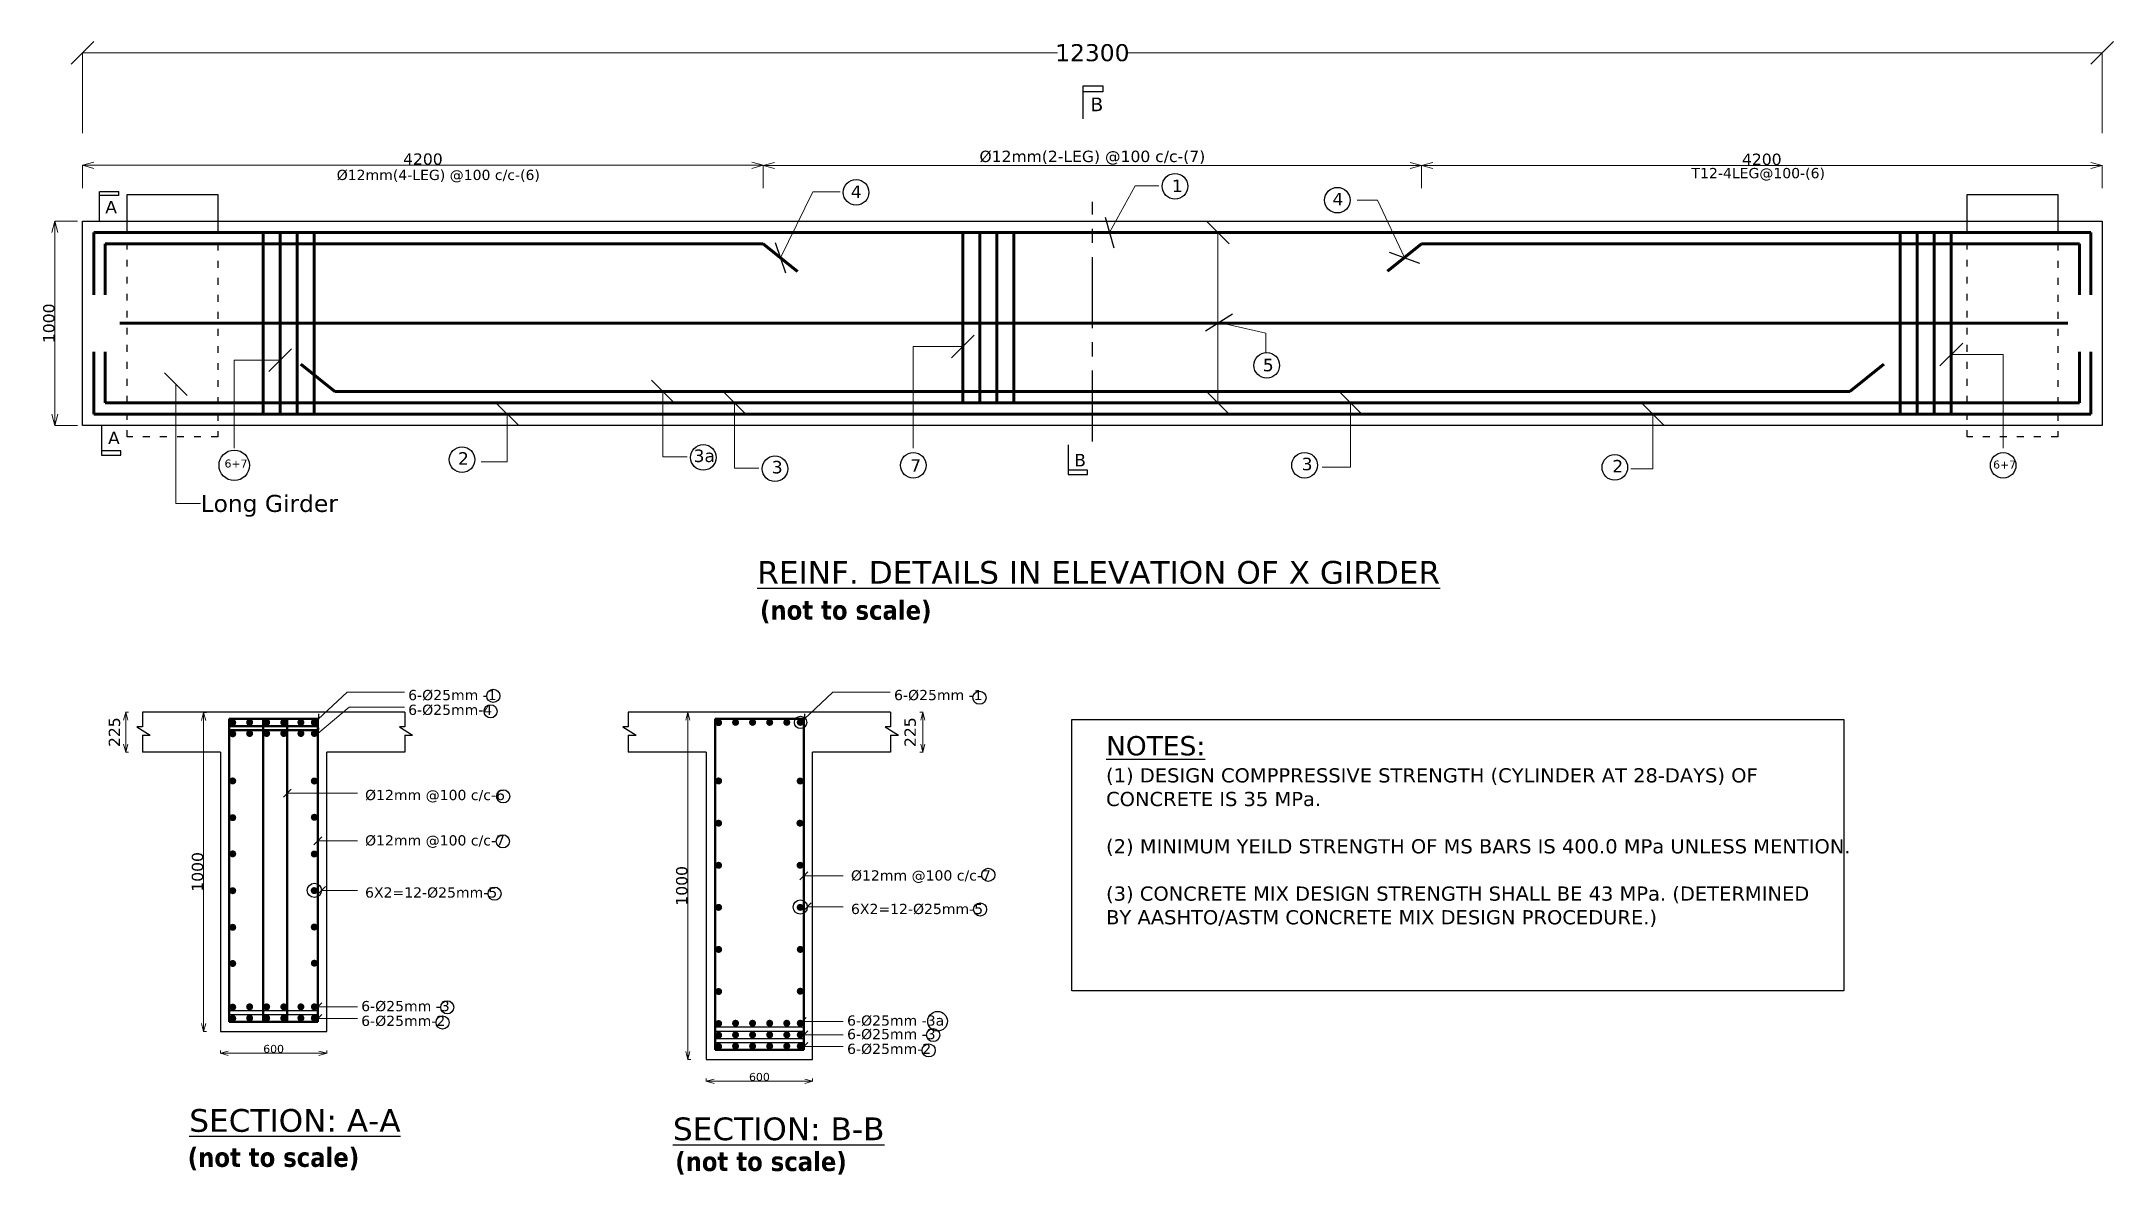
# Model space of a CAD drawing. Header units: millimetres. Extents: x 1231188 to 3899118, y -5478610 to -489530.
# Drawn here: x 3165470 to 3183732, y -3344829 to -3334846 of the extents above; entities that cross this region are included whole.
import ezdxf

# ---------------------------------------------------------------- set-up
doc = ezdxf.new("R2010")
doc.units = ezdxf.units.MM
doc.header["$LTSCALE"] = 25
doc.header["$MEASUREMENT"] = 0
doc.header["$PDMODE"] = 3
for name, pattern in [('ACAD_ISO03W100', [30, 12, -18]), ('CENTERX2', [4, 2.5, -0.5, 0.5, -0.5]), ('DASHED2', [0.375, 0.25, -0.125])]:
    doc.linetypes.add(name, pattern=pattern)
doc.layers.get('0').update_dxf_attribs({"lineweight": 13})
doc.layers.get('Defpoints').update_dxf_attribs({"color": 230, "lineweight": 9})
doc.layers.add('COLUMN', color=1, linetype='Continuous', lineweight=25)
doc.layers.add('DIM', color=8, linetype='Continuous', lineweight=13)
doc.layers.add('CS_Drawing', color=7, linetype='Continuous')
doc.layers.add('Rainforcement', color=10, linetype='Continuous')
doc.styles.add('swis lt cn bt', font='verdana.ttf')
doc.dimstyles.new('meter', dxfattribs={"dimtxt": 150, "dimasz": 5, "dimexe": 3, "dimexo": 4, "dimgap": 1, "dimtad": 1, "dimdec": 0, "dimzin": 0, "dimdsep": 46, "dimtxsty": 'swis lt cn bt', "dimblk": 'OBLIQUE', "dimcen": 3, "dimdle": 3, "dimclrd": 8, "dimclre": 8, "dimclrt": 7, "dimadec": 0, "dimazin": 0, "dimtfac": 1, "dimtdec": 0, "dimtofl": 0, "dimtmove": 1, "dimatfit": 2, "dimldrblk": 'OBLIQUE', "dimfxl": 1, "dimtolj": 1, "dimtzin": 0, "dimlwd": 9, "dimlwe": 9, "dimarcsym": 0})

msp = doc.modelspace()

# ---------------------------------------------------------------- texts
at = {"color": 7, "lineweight": -2, "ltscale": 100, "attachment_point": 1, "style": 'swis lt cn bt'}
for s, insert, char_height, width in [('B', (3174715.25003, -3335340.14301), 120, 6171.0694479), ('\\pt540;Ø12mm(4-LEG) @100 c/c-(6)', (3168072.38982, -3335976.53027), 90, 9642.2960124), ('4', (3172602.74359, -3336114.89439), 110, 6171.0694479), ('1', (3175433.18412, -3336063.51709), 110, 6171.0694479), ('T12-4LEG@100-(6)', (3180012.46153, -3335960.55452), 90, 6171.0694479), ('A', (3166032.57116, -3336250.17182), 110, 6171.0694479), ('4', (3176848.00424, -3336179.78416), 110, 6171.0694479), ('5', (3176234.25, -3337641.52892), 110, 6171.0694479), ('A', (3166057.11691, -3338283.6004), 110, 6171.0694479), ('2', (3169141.27557, -3338464.84484), 110, 6171.0694479), ('3a', (3171217.5833, -3338441.26657), 110, 6171.0694479), ('B', (3174572.17572, -3338479.16683), 110, 6171.0694479), ('6+7', (3167083.80772, -3338529.36103), 70, 6171.0694479), ('3', (3171906.69974, -3338541.26657), 110, 6171.0694479), ('7', (3173127.09748, -3338526.14817), 110, 6171.0694479), ('3', (3176576.81569, -3338513.48243), 110, 6171.0694479), ('2', (3179314.22954, -3338532.84371), 110, 6171.0694479), ('6+7', (3182670.65636, -3338538.38234), 70, 6171.0694479), ('\\A1;Long Girder', (3166872.91178, -3338840.70761), 150, 1357.6280091), ('{\\LREINF. DETAILS IN ELEVATION OF X GIRDER}', (3171779.04764, -3339423.31002), 200, 6897.7271066), ('{\\fTahoma|b1|i0|c0|p34;(not to scale)}', (3171803.17598, -3339770.47383), 170, 6374.9182418), ('\\pt518.4;6-%%C25mm -1', (3168702.35131, -3340558.99483), 90, 9642.2960124), ('\\pt270;6-%%C25mm-4', (3168702.35131, -3340688.85823), 90, 9642.2960124), ('\\pt518.4;6-%%C25mm -1', (3172984.72543, -3340558.99483), 90, 9642.2960124), ('\\pt1800;{\\LNOTES:\\P\\H0.7353x;\\l(1) DESIGN COMPPRESSIVE STRENGTH (CYLINDER AT 28-DAYS) OF CONCRETE IS 35 MPa.\\P\\P(2) MINIMUM YEILD STRENGTH OF MS BARS IS 400.0 MPa UNLESS MENTION.\\P\\P(3) CONCRETE MIX DESIGN STRENGTH SHALL BE 43 MPa. (DETERMINED BY AASHTO/ASTM CONCRETE MIX DESIGN PROCEDURE.)}', (3174853, -3340965.5), 170, 6374.9182418), ('\\pt540;%%C12mm @100 c/c-6', (3168322.36951, -3341439.61937), 90, 9642.2960124), ('\\pt540;%%C12mm @100 c/c-7', (3168322.36951, -3341839.26908), 90, 9642.2960124), ('\\pt540;%%C12mm @100 c/c-7', (3172604.74363, -3342148.0406), 90, 9642.2960124), ('\\pt540;6X2=12-%%C25mm-5', (3168322.36951, -3342298.27653), 90, 9642.2960124), ('\\pt540;6X2=12-%%C25mm-5', (3172604.74363, -3342443.3859), 90, 9642.2960124), ('\\pt518.4;6-%%C25mm -3', (3168288.35381, -3343299.30738), 90, 9642.2960124), ('\\pt270;6-%%C25mm-2', (3168288.35381, -3343429.17077), 90, 9642.2960124), ('\\pt518.4;6-Ø25mm -3a', (3172570.72793, -3343426.51367), 90, 9642.2960124), ('\\pt518.4;6-%%C25mm -3', (3172570.72793, -3343546.18238), 90, 9642.2960124), ('\\pt270;6-%%C25mm-2', (3172570.72793, -3343676.04577), 90, 9642.2960124), ('\\pt990;{\\LSECTION: A-A}', (3166773.1961, -3344251.70185), 200, 6897.7271066), ('\\pt990;{\\LSECTION: B-B}', (3171035.98838, -3344325.87948), 200, 6897.7271066), ('{\\fTahoma|b1|i0|c0|p34;(not to scale)}', (3166759.43975, -3344590.98657), 170, 6374.9182418), ('{\\fTahoma|b1|i0|c0|p34;(not to scale)}', (3171055.99756, -3344627.78473), 170, 6374.9182418)]:
    msp.add_mtext(s, dxfattribs=dict(at, insert=insert, char_height=char_height, width=width))

# ---------------------------------------------------------------- blocks, each defined once
blk = doc.blocks.new('_Oblique')
at = {"color": 0, "linetype": 'ByBlock', "lineweight": -2}
blk.add_line((-0.5, -0.5), (0.5, 0.5), dxfattribs=at)
blk = doc.blocks.new('*D842')
at = {"color": 8, "lineweight": 9, "ltscale": 100, "transparency": 16777216}
for p, q in [((3165829, -3334946), (3174424, -3334946)), ((3165832, -3335655), (3165832, -3334943)), ((3183635, -3334946), (3175040, -3334946)), ((3183632, -3335655), (3183632, -3334943))]:
    blk.add_line(p, q, dxfattribs=at)
at = {"layer": 'Defpoints', "color": 0, "lineweight": -2, "ltscale": 100, "transparency": 16777216}
for p in [(3183632, -3334946), (3165832, -3335659), (3183632, -3335659)]:
    blk.add_point(p, dxfattribs=at)
at = {"color": 8, "lineweight": 9, "ltscale": 100, "transparency": 16777216, "xscale": 200, "yscale": 200, "zscale": 200, "rotation": 180}
blk.add_blockref('_Oblique', (3165832, -3334946), dxfattribs=at)
at = {"color": 8, "lineweight": 9, "ltscale": 100, "transparency": 16777216, "xscale": 200, "yscale": 200, "zscale": 200}
blk.add_blockref('_Oblique', (3183632, -3334946), dxfattribs=at)
at = {"color": 7, "lineweight": -2, "ltscale": 100, "transparency": 16777216, "insert": (3174732, -3334946), "char_height": 150, "attachment_point": 5, "style": 'swis lt cn bt'}
blk.add_mtext('\\A1;12300', dxfattribs=at)
blk = doc.blocks.new('_Open30')
at = {"layer": 'DIM', "color": 0, "lineweight": -2}
for p, q in [((-1, 0.27), (0, 0)), ((0, 0), (-1, -0.27)), ((0, 0), (-1, 0))]:
    blk.add_line(p, q, dxfattribs=at)
blk = doc.blocks.new('*D843')
at = {"layer": 'Defpoints', "color": 0, "lineweight": -2, "ltscale": 100, "transparency": 16777216}
for p in [(3177632, -3335939), (3177632, -3336629), (3183632, -3336629)]:
    blk.add_point(p, dxfattribs=at)
at = {"layer": 'Rainforcement', "color": 5, "linetype": 'DASHED2', "lineweight": 9, "ltscale": 100, "transparency": 16777216}
for p, q in [((3177632, -3336139), (3177632, -3335937)), ((3183632, -3336139), (3183632, -3335937))]:
    blk.add_line(p, q, dxfattribs=at)
at = {"layer": 'Rainforcement', "color": 8, "lineweight": 9, "ltscale": 100, "transparency": 16777216}
blk.add_line((3183532, -3335939), (3177732, -3335939), dxfattribs=at)
at = {"layer": 'Rainforcement', "color": 8, "lineweight": 9, "ltscale": 100, "transparency": 16777216, "xscale": 100, "yscale": 100, "zscale": 100, "rotation": 180}
blk.add_blockref('_Open30', (3177632, -3335939), dxfattribs=at)
at = {"layer": 'Rainforcement', "color": 8, "lineweight": 9, "ltscale": 100, "transparency": 16777216, "xscale": 100, "yscale": 100, "zscale": 100}
blk.add_blockref('_Open30', (3183632, -3335939), dxfattribs=at)
at = {"layer": 'Rainforcement', "color": 7, "lineweight": 60, "ltscale": 100, "transparency": 16777216, "insert": (3180632, -3335885), "char_height": 100, "attachment_point": 5, "style": 'swis lt cn bt'}
blk.add_mtext('\\A1;4200', dxfattribs=at)
blk = doc.blocks.new('*D844')
at = {"layer": 'Defpoints', "color": 0, "lineweight": -2, "ltscale": 100, "transparency": 16777216}
for p in [(3177632, -3335939), (3171832, -3336629), (3177632, -3336629)]:
    blk.add_point(p, dxfattribs=at)
at = {"layer": 'Rainforcement', "color": 5, "linetype": 'DASHED2', "lineweight": 9, "ltscale": 100, "transparency": 16777216}
for p, q in [((3171832, -3336139), (3171832, -3335937)), ((3177632, -3336139), (3177632, -3335937))]:
    blk.add_line(p, q, dxfattribs=at)
at = {"layer": 'Rainforcement', "color": 8, "lineweight": 9, "ltscale": 100, "transparency": 16777216}
blk.add_line((3171932, -3335939), (3177532, -3335939), dxfattribs=at)
at = {"layer": 'Rainforcement', "color": 8, "lineweight": 9, "ltscale": 100, "transparency": 16777216, "xscale": 100, "yscale": 100, "zscale": 100, "rotation": 180}
blk.add_blockref('_Open30', (3171832, -3335939), dxfattribs=at)
at = {"layer": 'Rainforcement', "color": 8, "lineweight": 9, "ltscale": 100, "transparency": 16777216, "xscale": 100, "yscale": 100, "zscale": 100}
blk.add_blockref('_Open30', (3177632, -3335939), dxfattribs=at)
at = {"layer": 'Rainforcement', "color": 7, "lineweight": 60, "ltscale": 100, "transparency": 16777216, "insert": (3174732, -3335870), "char_height": 100, "attachment_point": 5, "style": 'swis lt cn bt'}
blk.add_mtext('\\A1;%%C12mm(2-LEG) @100 c/c-(7)', dxfattribs=at)
blk = doc.blocks.new('*D845')
at = {"layer": 'CS_Drawing', "color": 5, "linetype": 'DASHED2', "lineweight": 9, "ltscale": 100, "transparency": 16777216}
for p, q in [((3165832, -3336137), (3165832, -3335935)), ((3171832, -3336137), (3171832, -3335935))]:
    blk.add_line(p, q, dxfattribs=at)
at = {"layer": 'CS_Drawing', "color": 8, "lineweight": 9, "ltscale": 100, "transparency": 16777216}
blk.add_line((3165932, -3335937), (3171732, -3335937), dxfattribs=at)
at = {"layer": 'Defpoints', "color": 0, "lineweight": -2, "ltscale": 100, "transparency": 16777216}
for p in [(3171832, -3335937), (3165832, -3336629), (3171832, -3336629)]:
    blk.add_point(p, dxfattribs=at)
at = {"layer": 'CS_Drawing', "color": 8, "lineweight": 9, "ltscale": 100, "transparency": 16777216, "xscale": 100, "yscale": 100, "zscale": 100, "rotation": 180}
blk.add_blockref('_Open30', (3165832, -3335937), dxfattribs=at)
at = {"layer": 'CS_Drawing', "color": 8, "lineweight": 9, "ltscale": 100, "transparency": 16777216, "xscale": 100, "yscale": 100, "zscale": 100}
blk.add_blockref('_Open30', (3171832, -3335937), dxfattribs=at)
at = {"layer": 'CS_Drawing', "color": 7, "lineweight": -2, "ltscale": 100, "transparency": 16777216, "insert": (3168832, -3335883), "char_height": 100, "attachment_point": 5, "style": 'swis lt cn bt'}
blk.add_mtext('\\A1;4200', dxfattribs=at)
blk = doc.blocks.new('*D854')
at = {"layer": 'CS_Drawing', "color": 5, "linetype": 'DASHED2', "lineweight": 9, "ltscale": 100, "transparency": 16777216}
for p, q in [((3165789, -3336429), (3165587, -3336429)), ((3165789, -3338229), (3165587, -3338229))]:
    blk.add_line(p, q, dxfattribs=at)
at = {"layer": 'CS_Drawing', "color": 8, "lineweight": 9, "ltscale": 100, "transparency": 16777216}
blk.add_line((3165589, -3336529), (3165589, -3338129), dxfattribs=at)
at = {"layer": 'Defpoints', "color": 0, "lineweight": -2, "ltscale": 100, "transparency": 16777216}
for p in [(3165832, -3336429), (3165589, -3338229), (3165832, -3338229)]:
    blk.add_point(p, dxfattribs=at)
at = {"layer": 'CS_Drawing', "color": 8, "lineweight": 9, "ltscale": 100, "transparency": 16777216, "xscale": 100, "yscale": 100, "zscale": 100}
for p, rotation in [((3165589, -3336429), 90), ((3165589, -3338229), 270)]:
    blk.add_blockref('_Open30', p, dxfattribs=dict(at, rotation=rotation))
at = {"layer": 'CS_Drawing', "color": 7, "lineweight": -2, "ltscale": 100, "transparency": 16777216, "insert": (3165536, -3337329), "char_height": 100, "attachment_point": 5, "rotation": 90, "style": 'swis lt cn bt'}
blk.add_mtext('\\A1;1000', dxfattribs=at)
blk = doc.blocks.new('*D855')
at = {"layer": 'CS_Drawing', "color": 5, "linetype": 'DASHED2', "lineweight": 9, "ltscale": 100, "transparency": 16777216}
for p, q in [((3166924, -3340757), (3166897, -3340757)), ((3166924, -3343568), (3166897, -3343568))]:
    blk.add_line(p, q, dxfattribs=at)
at = {"layer": 'CS_Drawing', "color": 8, "lineweight": 9, "ltscale": 100, "transparency": 16777216}
blk.add_line((3166899, -3340827), (3166899, -3343498), dxfattribs=at)
at = {"layer": 'Defpoints', "color": 0, "lineweight": -2, "ltscale": 100, "transparency": 16777216}
for p in [(3167076, -3340757), (3166899, -3343568), (3167047, -3343568)]:
    blk.add_point(p, dxfattribs=at)
at = {"layer": 'CS_Drawing', "color": 8, "lineweight": 9, "ltscale": 100, "transparency": 16777216, "xscale": 70, "yscale": 70, "zscale": 70}
for p, rotation in [((3166899, -3340757), 90), ((3166899, -3343568), 270)]:
    blk.add_blockref('_Open30', p, dxfattribs=dict(at, rotation=rotation))
at = {"layer": 'CS_Drawing', "color": 7, "lineweight": -2, "ltscale": 100, "transparency": 16777216, "insert": (3166846, -3342162), "char_height": 70, "attachment_point": 5, "rotation": 90, "style": 'swis lt cn bt'}
blk.add_mtext('\\A1;{\\H1.429x;1000}', dxfattribs=at)
blk = doc.blocks.new('*D856')
at = {"layer": 'CS_Drawing', "color": 5, "linetype": 'DASHED2', "lineweight": 9, "ltscale": 100, "transparency": 16777216}
for p, q in [((3166238, -3340755), (3166211, -3340755)), ((3166238, -3341107), (3166211, -3341107))]:
    blk.add_line(p, q, dxfattribs=at)
at = {"layer": 'CS_Drawing', "color": 8, "lineweight": 9, "ltscale": 100, "transparency": 16777216}
blk.add_line((3166213, -3340825), (3166213, -3341037), dxfattribs=at)
at = {"layer": 'Defpoints', "color": 0, "lineweight": -2, "ltscale": 100, "transparency": 16777216}
for p in [(3166359, -3340755), (3166213, -3341107), (3166359, -3341107)]:
    blk.add_point(p, dxfattribs=at)
at = {"layer": 'CS_Drawing', "color": 8, "lineweight": 9, "ltscale": 100, "transparency": 16777216, "xscale": 70, "yscale": 70, "zscale": 70}
for p, rotation in [((3166213, -3340755), 90), ((3166213, -3341107), 270)]:
    blk.add_blockref('_Open30', p, dxfattribs=dict(at, rotation=rotation))
at = {"layer": 'CS_Drawing', "color": 7, "lineweight": -2, "ltscale": 100, "transparency": 16777216, "insert": (3166114, -3340931), "char_height": 70, "attachment_point": 5, "rotation": 90, "style": 'swis lt cn bt'}
blk.add_mtext('\\A1;{\\H1.429x;225}', dxfattribs=at)
blk = doc.blocks.new('*D857')
at = {"layer": 'CS_Drawing', "color": 5, "linetype": 'DASHED2', "lineweight": 9, "ltscale": 100, "transparency": 16777216}
for p, q in [((3173213, -3340755), (3173240, -3340755)), ((3173213, -3341107), (3173240, -3341107))]:
    blk.add_line(p, q, dxfattribs=at)
at = {"layer": 'CS_Drawing', "color": 8, "lineweight": 9, "ltscale": 100, "transparency": 16777216}
blk.add_line((3173238, -3340825), (3173238, -3341037), dxfattribs=at)
at = {"layer": 'Defpoints', "color": 0, "lineweight": -2, "ltscale": 100, "transparency": 16777216}
for p in [(3172954, -3340755), (3172954, -3341107), (3173238, -3341107)]:
    blk.add_point(p, dxfattribs=at)
at = {"layer": 'CS_Drawing', "color": 8, "lineweight": 9, "ltscale": 100, "transparency": 16777216, "xscale": 70, "yscale": 70, "zscale": 70}
for p, rotation in [((3173238, -3340755), 90), ((3173238, -3341107), 270)]:
    blk.add_blockref('_Open30', p, dxfattribs=dict(at, rotation=rotation))
at = {"layer": 'CS_Drawing', "color": 7, "lineweight": -2, "ltscale": 100, "transparency": 16777216, "insert": (3173127, -3340931), "char_height": 70, "attachment_point": 5, "rotation": 90, "style": 'swis lt cn bt'}
blk.add_mtext('\\A1;{\\H1.429x;225}', dxfattribs=at)
blk = doc.blocks.new('*D858')
at = {"color": 5, "linetype": 'DASHED2', "lineweight": 9, "ltscale": 100, "transparency": 16777216}
for p, q in [((3171192, -3340755), (3171165, -3340755)), ((3171192, -3343815), (3171165, -3343815))]:
    blk.add_line(p, q, dxfattribs=at)
at = {"color": 8, "lineweight": 9, "ltscale": 100, "transparency": 16777216}
blk.add_line((3171167, -3340825), (3171167, -3343745), dxfattribs=at)
at = {"layer": 'Defpoints', "color": 0, "lineweight": -2, "ltscale": 100, "transparency": 16777216}
for p in [(3171329, -3340755), (3171167, -3343815), (3171329, -3343815)]:
    blk.add_point(p, dxfattribs=at)
at = {"color": 8, "lineweight": 9, "ltscale": 100, "transparency": 16777216, "xscale": 70, "yscale": 70, "zscale": 70}
for p, rotation in [((3171167, -3340755), 90), ((3171167, -3343815), 270)]:
    blk.add_blockref('_Open30', p, dxfattribs=dict(at, rotation=rotation))
at = {"color": 7, "lineweight": -2, "ltscale": 100, "transparency": 16777216, "insert": (3171114, -3342285), "char_height": 70, "attachment_point": 5, "rotation": 90, "style": 'swis lt cn bt'}
blk.add_mtext('\\A1;{\\H1.429x;1000}', dxfattribs=at)
blk = doc.blocks.new('*D890')
at = {"color": 5, "linetype": 'DASHED2', "lineweight": 9, "ltscale": 100, "transparency": 16777216}
for p, q in [((3171329, -3343982), (3171329, -3344009)), ((3172267, -3343982), (3172267, -3344009))]:
    blk.add_line(p, q, dxfattribs=at)
at = {"color": 8, "lineweight": 9, "ltscale": 100, "transparency": 16777216}
blk.add_line((3171399, -3344007), (3172197, -3344007), dxfattribs=at)
at = {"layer": 'Defpoints', "color": 0, "lineweight": -2, "ltscale": 100, "transparency": 16777216}
for p in [(3171329, -3343815), (3172267, -3343815), (3172267, -3344007)]:
    blk.add_point(p, dxfattribs=at)
at = {"color": 8, "lineweight": 9, "ltscale": 100, "transparency": 16777216, "xscale": 70, "yscale": 70, "zscale": 70, "rotation": 180}
blk.add_blockref('_Open30', (3171329, -3344007), dxfattribs=at)
at = {"color": 8, "lineweight": 9, "ltscale": 100, "transparency": 16777216, "xscale": 70, "yscale": 70, "zscale": 70}
blk.add_blockref('_Open30', (3172267, -3344007), dxfattribs=at)
at = {"color": 7, "lineweight": -2, "ltscale": 100, "transparency": 16777216, "insert": (3171798, -3343969), "char_height": 70, "attachment_point": 5, "style": 'swis lt cn bt'}
blk.add_mtext('\\A1;600', dxfattribs=at)
blk = doc.blocks.new('*D891')
at = {"color": 5, "linetype": 'DASHED2', "lineweight": 9, "ltscale": 100, "transparency": 16777216}
for p, q in [((3167047, -3343735), (3167047, -3343762)), ((3167984, -3343735), (3167984, -3343762))]:
    blk.add_line(p, q, dxfattribs=at)
at = {"color": 8, "lineweight": 9, "ltscale": 100, "transparency": 16777216}
blk.add_line((3167117, -3343760), (3167914, -3343760), dxfattribs=at)
at = {"layer": 'Defpoints', "color": 0, "lineweight": -2, "ltscale": 100, "transparency": 16777216}
for p in [(3167047, -3343568), (3167984, -3343568), (3167984, -3343760)]:
    blk.add_point(p, dxfattribs=at)
at = {"color": 8, "lineweight": 9, "ltscale": 100, "transparency": 16777216, "xscale": 70, "yscale": 70, "zscale": 70, "rotation": 180}
blk.add_blockref('_Open30', (3167047, -3343760), dxfattribs=at)
at = {"color": 8, "lineweight": 9, "ltscale": 100, "transparency": 16777216, "xscale": 70, "yscale": 70, "zscale": 70}
blk.add_blockref('_Open30', (3167984, -3343760), dxfattribs=at)
at = {"color": 7, "lineweight": -2, "ltscale": 100, "transparency": 16777216, "insert": (3167516, -3343722), "char_height": 70, "attachment_point": 5, "style": 'swis lt cn bt'}
blk.add_mtext('\\A1;600', dxfattribs=at)

# ---------------------------------------------------------------- dimensions: what is measured, and where the dimension line sits
at = {"lineweight": -2, "ltscale": 100}
dim = msp.add_linear_dim(base=(3183632.27242, -3334945.83564), p1=(3165832.27242, -3335659.24348), p2=(3183632.27242, -3335659.24348), text='12300', dimstyle='meter', override={"dimasz": 200, "dimtad": 0, "dimpost": 'mm'}, dxfattribs=at)
dim.commit()
dim.dimension.update_dxf_attribs({"geometry": '*D842', "text_midpoint": (3174732.27242, -3334945.83564)})
at = {"color": 7, "lineweight": -2, "ltscale": 100}
dim = msp.add_linear_dim(base=(3171166.7035, -3343814.51464), p1=(3171329.3109, -3340755.13964), p2=(3171329.3109, -3343814.51464), angle=90, text='{\\H1.429x;1000}', dimstyle='meter', override={"dimtxt": 70, "dimasz": 70, "dimexe": 2, "dimexo": 3, "dimpost": '', "dimblk": 'Open30', "dimclre": 5, "dimfxl": 25, "dimfxlon": 1}, dxfattribs=at)
dim.commit()
dim.dimension.update_dxf_attribs({"geometry": '*D858', "text_midpoint": (3171113.63953, -3342284.82714)})
for base, p1, p2, picture, middle in [((3167984.43678, -3343759.79543), (3167046.93678, -3343567.63964), (3167984.43678, -3343567.63964), '*D891', (3167515.68678, -3343722.36159)), ((3172266.8109, -3344006.67043), (3171329.3109, -3343814.51464), (3172266.8109, -3343814.51464), '*D890', (3171798.0609, -3343969.23659))]:
    dim = msp.add_linear_dim(base=base, p1=p1, p2=p2, text='600', dimstyle='meter', override={"dimtxt": 70, "dimasz": 70, "dimexe": 2, "dimexo": 3, "dimpost": '', "dimblk": 'Open30', "dimclre": 5, "dimfxl": 25, "dimfxlon": 1}, dxfattribs=at)
    dim.commit()
    dim.dimension.update_dxf_attribs({"geometry": picture, "text_midpoint": middle})
at = {"layer": 'CS_Drawing', "lineweight": -2, "ltscale": 100}
dim = msp.add_linear_dim(base=(3171832.27242, -3335936.51247), p1=(3165832.27242, -3336628.99474), p2=(3171832.27242, -3336628.99474), text='4200', dimstyle='meter', override={"dimtxt": 100, "dimasz": 100, "dimexe": 2, "dimexo": 3, "dimpost": '', "dimblk": 'Open30', "dimclre": 5, "dimfxl": 200, "dimfxlon": 1}, dxfattribs=at)
dim.commit()
dim.dimension.update_dxf_attribs({"geometry": '*D845', "text_midpoint": (3168832.27242, -3335883.43054)})
for base, p1, p2, text, override, picture, middle in [((3165588.82068, -3338228.99474), (3165832.27242, -3336428.99474), (3165832.27242, -3338228.99474), '1000', {"dimtxt": 100, "dimasz": 100, "dimexe": 2, "dimexo": 3, "dimpost": '', "dimblk": 'Open30', "dimclre": 5, "dimfxl": 200, "dimfxlon": 1}, '*D854', (3165535.77232, -3337328.99474)), ((3166898.73343, -3343567.63964), (3167075.5, -3340757), (3167046.93678, -3343567.63964), '{\\H1.429x;1000}', {"dimtxt": 70, "dimasz": 70, "dimexe": 2, "dimexo": 3, "dimpost": '', "dimblk": 'Open30', "dimclre": 5, "dimfxl": 25, "dimfxlon": 1}, '*D855', (3166845.66946, -3342162.31982))]:
    dim = msp.add_linear_dim(base=base, p1=p1, p2=p2, angle=90, text=text, dimstyle='meter', override=override, dxfattribs=at)
    dim.commit()
    dim.dimension.update_dxf_attribs({"geometry": picture, "text_midpoint": middle})
for base, p1, p2, picture, middle in [((3166213.40176, -3341106.70214), (3166359.43678, -3340755.13964), (3166359.43678, -3341106.70214), '*D856', (3166167.13471, -3340930.92089)), ((3173238.49547, -3341106.70214), (3172954.24515, -3340755.13964), (3172954.24515, -3341106.70214), '*D857', (3173179.96836, -3340930.92089))]:
    dim = msp.add_linear_dim(base=base, p1=p1, p2=p2, angle=90, text='{\\H1.429x;225}', dimstyle='meter', override={"dimtxt": 70, "dimasz": 70, "dimexe": 2, "dimexo": 3, "dimpost": '', "dimblk": 'Open30', "dimclre": 5, "dimfxl": 25, "dimfxlon": 1}, dxfattribs=at)
    dim.commit()
    dim.dimension.update_dxf_attribs({"geometry": picture, "text_midpoint": middle, "dimtype": 160})
at = {"layer": 'Rainforcement', "lineweight": 60, "ltscale": 100}
for p1, text, picture, middle in [((3171832.27242, -3336628.99474), '%%C12mm(2-LEG) @100 c/c-(7)', '*D844', (3174732.27242, -3335869.58098)), ((3183632.27242, -3336628.99474), '4200', '*D843', (3180632.27242, -3335885.43054))]:
    dim = msp.add_linear_dim(base=(3177632.27242, -3335938.51247), p1=p1, p2=(3177632.27242, -3336628.99474), text=text, dimstyle='meter', override={"dimtxt": 100, "dimasz": 100, "dimexe": 2, "dimexo": 3, "dimpost": '', "dimblk": 'Open30', "dimclre": 5, "dimfxl": 200, "dimfxlon": 1}, dxfattribs=at)
    dim.commit()
    dim.dimension.update_dxf_attribs({"geometry": picture, "text_midpoint": middle})

# ---------------------------------------------------------------- hatches: boundary and pattern name
at = {"lineweight": -2, "ltscale": 100}
h = msp.add_hatch(color=4, dxfattribs=at)
edge = h.paths.add_edge_path()
edge.add_arc((3167156.05898, -3340847.44334), 31.00167, 0, 360)
h = msp.add_hatch(color=4, dxfattribs=at)
edge = h.paths.add_edge_path()
edge.add_arc((3167305.12213, -3340844.81948), 31.00167, 0, 360)
h = msp.add_hatch(color=4, dxfattribs=at)
edge = h.paths.add_edge_path()
edge.add_arc((3167455.06663, -3340844.81948), 31.00167, 0, 360)
h = msp.add_hatch(color=4, dxfattribs=at)
edge = h.paths.add_edge_path()
edge.add_arc((3167605.89753, -3340844.81948), 31.00167, 0, 360)
h = msp.add_hatch(color=4, dxfattribs=at)
edge = h.paths.add_edge_path()
edge.add_arc((3167756.72843, -3340844.81948), 31.00167, 0, 360)
h = msp.add_hatch(color=4, dxfattribs=at)
edge = h.paths.add_edge_path()
edge.add_arc((3167875.23729, -3340844.81948), 31.00167, 0, 360)
h = msp.add_hatch(color=4, dxfattribs=at)
edge = h.paths.add_edge_path()
edge.add_arc((3171438.4331, -3340847.44334), 31.00167, 0, 360)
h = msp.add_hatch(color=4, dxfattribs=at)
edge = h.paths.add_edge_path()
edge.add_arc((3171587.49625, -3340844.81948), 31.00167, 0, 360)
h = msp.add_hatch(color=4, dxfattribs=at)
edge = h.paths.add_edge_path()
edge.add_arc((3171737.44075, -3340844.81948), 31.00167, 0, 360)
h = msp.add_hatch(color=4, dxfattribs=at)
edge = h.paths.add_edge_path()
edge.add_arc((3171888.27165, -3340844.81948), 31.00167, 0, 360)
h = msp.add_hatch(color=4, dxfattribs=at)
edge = h.paths.add_edge_path()
edge.add_arc((3172039.10255, -3340844.81948), 31.00167, 0, 360)
h = msp.add_hatch(color=4, dxfattribs=at)
edge = h.paths.add_edge_path()
edge.add_arc((3172157.61141, -3340844.81948), 31.00167, 0, 360)
h = msp.add_hatch(color=4, dxfattribs=at)
edge = h.paths.add_edge_path()
edge.add_arc((3167156.05898, -3340945.64063), 31.00167, 0, 360)
h = msp.add_hatch(color=4, dxfattribs=at)
edge = h.paths.add_edge_path()
edge.add_arc((3167305.12213, -3340943.01676), 31.00167, 0, 360)
h = msp.add_hatch(color=4, dxfattribs=at)
edge = h.paths.add_edge_path()
edge.add_arc((3167455.06663, -3340943.01676), 31.00167, 0, 360)
h = msp.add_hatch(color=4, dxfattribs=at)
edge = h.paths.add_edge_path()
edge.add_arc((3167605.89753, -3340943.01676), 31.00167, 0, 360)
h = msp.add_hatch(color=4, dxfattribs=at)
edge = h.paths.add_edge_path()
edge.add_arc((3167756.72843, -3340943.01676), 31.00167, 0, 360)
h = msp.add_hatch(color=4, dxfattribs=at)
edge = h.paths.add_edge_path()
edge.add_arc((3167875.23729, -3340943.01676), 31.00167, 0, 360)
h = msp.add_hatch(color=4, dxfattribs=at)
edge = h.paths.add_edge_path()
edge.add_arc((3167156.05898, -3341360.63679), 31.00167, 0, 360)
h = msp.add_hatch(color=4, dxfattribs=at)
edge = h.paths.add_edge_path()
edge.add_arc((3167874.55666, -3341361.63122), 31.00167, 0, 360)
h = msp.add_hatch(color=4, dxfattribs=at)
edge = h.paths.add_edge_path()
edge.add_arc((3171438.4331, -3341360.63679), 31.00167, 0, 360)
h = msp.add_hatch(color=4, dxfattribs=at)
edge = h.paths.add_edge_path()
edge.add_arc((3172156.93078, -3341361.63122), 31.00167, 0, 360)
h = msp.add_hatch(color=4, dxfattribs=at)
edge = h.paths.add_edge_path()
edge.add_arc((3167156.05898, -3341684.37273), 31.00167, 0, 360)
h = msp.add_hatch(color=4, dxfattribs=at)
edge = h.paths.add_edge_path()
edge.add_arc((3167875.01569, -3341681.17976), 31.00167, 0, 360)
h = msp.add_hatch(color=4, dxfattribs=at)
edge = h.paths.add_edge_path()
edge.add_arc((3171438.4331, -3341733.07875), 31.00167, 0, 360)
h = msp.add_hatch(color=4, dxfattribs=at)
edge = h.paths.add_edge_path()
edge.add_arc((3172155.04212, -3341733.07875), 31.00167, 0, 360)
h = msp.add_hatch(color=4, dxfattribs=at)
edge = h.paths.add_edge_path()
edge.add_arc((3167156.05898, -3342003.08259), 31.00167, 0, 360)
h = msp.add_hatch(color=4, dxfattribs=at)
edge = h.paths.add_edge_path()
edge.add_arc((3167874.525, -3342004.5383), 31.00167, 0, 360)
h = msp.add_hatch(color=4, dxfattribs=at)
edge = h.paths.add_edge_path()
edge.add_arc((3171438.4331, -3342103.82742), 31.00167, 0, 360)
h = msp.add_hatch(color=4, dxfattribs=at)
edge = h.paths.add_edge_path()
edge.add_arc((3172156.22926, -3342103.82742), 31.00167, 0, 360)
h = msp.add_hatch(color=4, dxfattribs=at)
edge = h.paths.add_edge_path()
edge.add_arc((3167156.05898, -3342328.02863), 31.00167, 0, 360)
h = msp.add_hatch(color=4, dxfattribs=at)
edge = h.paths.add_edge_path()
edge.add_arc((3167873.79689, -3342326.81853), 31.00167, 0, 360)
h = msp.add_hatch(color=4, dxfattribs=at)
edge = h.paths.add_edge_path()
edge.add_arc((3171438.4331, -3342474.5761), 31.00167, 0, 360)
h = msp.add_hatch(color=4, dxfattribs=at)
edge = h.paths.add_edge_path()
edge.add_arc((3172157.13149, -3342474.5761), 31.00167, 0, 360)
h = msp.add_hatch(color=4, dxfattribs=at)
edge = h.paths.add_edge_path()
edge.add_arc((3167156.05898, -3342650.54848), 31.00167, 0, 360)
h = msp.add_hatch(color=4, dxfattribs=at)
edge = h.paths.add_edge_path()
edge.add_arc((3167874.03431, -3342648.0025), 31.00167, 0, 360)
h = msp.add_hatch(color=4, dxfattribs=at)
edge = h.paths.add_edge_path()
edge.add_arc((3171438.4331, -3342845.32477), 31.00167, 0, 360)
h = msp.add_hatch(color=4, dxfattribs=at)
edge = h.paths.add_edge_path()
edge.add_arc((3172158.03372, -3342845.32477), 31.00167, 0, 360)
h = msp.add_hatch(color=4, dxfattribs=at)
edge = h.paths.add_edge_path()
edge.add_arc((3167156.05898, -3342969.19844), 31.00167, 0, 360)
h = msp.add_hatch(color=4, dxfattribs=at)
edge = h.paths.add_edge_path()
edge.add_arc((3167875.23729, -3342966.57457), 31.00167, 0, 360)
h = msp.add_hatch(color=4, dxfattribs=at)
edge = h.paths.add_edge_path()
edge.add_arc((3171438.4331, -3343216.07344), 31.00167, 0, 360)
h = msp.add_hatch(color=4, dxfattribs=at)
edge = h.paths.add_edge_path()
edge.add_arc((3172157.61141, -3343213.44957), 31.00167, 0, 360)
h = msp.add_hatch(color=4, dxfattribs=at)
edge = h.paths.add_edge_path()
edge.add_arc((3167156.05898, -3343353.60679), 31.00167, 0, 360)
h = msp.add_hatch(color=4, dxfattribs=at)
edge = h.paths.add_edge_path()
edge.add_arc((3167156.05898, -3343452.9962), 31.00167, 0, 360)
h = msp.add_hatch(color=4, dxfattribs=at)
edge = h.paths.add_edge_path()
edge.add_arc((3167305.12213, -3343350.98292), 31.00167, 0, 360)
h = msp.add_hatch(color=4, dxfattribs=at)
edge = h.paths.add_edge_path()
edge.add_arc((3167305.12213, -3343450.37233), 31.00167, 0, 360)
h = msp.add_hatch(color=4, dxfattribs=at)
edge = h.paths.add_edge_path()
edge.add_arc((3167455.06663, -3343350.98292), 31.00167, 0, 360)
h = msp.add_hatch(color=4, dxfattribs=at)
edge = h.paths.add_edge_path()
edge.add_arc((3167455.06663, -3343450.37233), 31.00167, 0, 360)
h = msp.add_hatch(color=4, dxfattribs=at)
edge = h.paths.add_edge_path()
edge.add_arc((3167605.89753, -3343350.98292), 31.00167, 0, 360)
h = msp.add_hatch(color=4, dxfattribs=at)
edge = h.paths.add_edge_path()
edge.add_arc((3167605.89753, -3343450.37233), 31.00167, 0, 360)
h = msp.add_hatch(color=4, dxfattribs=at)
edge = h.paths.add_edge_path()
edge.add_arc((3167756.72843, -3343350.98292), 31.00167, 0, 360)
h = msp.add_hatch(color=4, dxfattribs=at)
edge = h.paths.add_edge_path()
edge.add_arc((3167756.72843, -3343450.37233), 31.00167, 0, 360)
h = msp.add_hatch(color=4, dxfattribs=at)
edge = h.paths.add_edge_path()
edge.add_arc((3167875.23729, -3343350.98292), 31.00167, 0, 360)
h = msp.add_hatch(color=4, dxfattribs=at)
edge = h.paths.add_edge_path()
edge.add_arc((3167875.23729, -3343450.37233), 31.00167, 0, 360)
h = msp.add_hatch(color=4, dxfattribs=at)
edge = h.paths.add_edge_path()
edge.add_arc((3171438.4331, -3343498.0971), 31.00167, 0, 360)
h = msp.add_hatch(color=4, dxfattribs=at)
edge = h.paths.add_edge_path()
edge.add_arc((3171438.4331, -3343600.48179), 31.00167, 0, 360)
h = msp.add_hatch(color=4, dxfattribs=at)
edge = h.paths.add_edge_path()
edge.add_arc((3171587.49625, -3343495.47324), 31.00167, 0, 360)
h = msp.add_hatch(color=4, dxfattribs=at)
edge = h.paths.add_edge_path()
edge.add_arc((3171587.49625, -3343597.85792), 31.00167, 0, 360)
h = msp.add_hatch(color=4, dxfattribs=at)
edge = h.paths.add_edge_path()
edge.add_arc((3171737.44075, -3343495.47324), 31.00167, 0, 360)
h = msp.add_hatch(color=4, dxfattribs=at)
edge = h.paths.add_edge_path()
edge.add_arc((3171737.44075, -3343597.85792), 31.00167, 0, 360)
h = msp.add_hatch(color=4, dxfattribs=at)
edge = h.paths.add_edge_path()
edge.add_arc((3171888.27165, -3343495.47324), 31.00167, 0, 360)
h = msp.add_hatch(color=4, dxfattribs=at)
edge = h.paths.add_edge_path()
edge.add_arc((3171888.27165, -3343597.85792), 31.00167, 0, 360)
h = msp.add_hatch(color=4, dxfattribs=at)
edge = h.paths.add_edge_path()
edge.add_arc((3172039.10255, -3343495.47324), 31.00167, 0, 360)
h = msp.add_hatch(color=4, dxfattribs=at)
edge = h.paths.add_edge_path()
edge.add_arc((3172039.10255, -3343597.85792), 31.00167, 0, 360)
h = msp.add_hatch(color=4, dxfattribs=at)
edge = h.paths.add_edge_path()
edge.add_arc((3172157.61141, -3343495.47324), 31.00167, 0, 360)
h = msp.add_hatch(color=4, dxfattribs=at)
edge = h.paths.add_edge_path()
edge.add_arc((3172157.61141, -3343597.85792), 31.00167, 0, 360)
h = msp.add_hatch(color=4, dxfattribs=at)
edge = h.paths.add_edge_path()
edge.add_arc((3171438.4331, -3343699.8712), 31.00167, 0, 360)
h = msp.add_hatch(color=4, dxfattribs=at)
edge = h.paths.add_edge_path()
edge.add_arc((3171587.49625, -3343697.24733), 31.00167, 0, 360)
h = msp.add_hatch(color=4, dxfattribs=at)
edge = h.paths.add_edge_path()
edge.add_arc((3171737.44075, -3343697.24733), 31.00167, 0, 360)
h = msp.add_hatch(color=4, dxfattribs=at)
edge = h.paths.add_edge_path()
edge.add_arc((3171888.27165, -3343697.24733), 31.00167, 0, 360)
h = msp.add_hatch(color=4, dxfattribs=at)
edge = h.paths.add_edge_path()
edge.add_arc((3172039.10255, -3343697.24733), 31.00167, 0, 360)
h = msp.add_hatch(color=4, dxfattribs=at)
edge = h.paths.add_edge_path()
edge.add_arc((3172157.61141, -3343697.24733), 31.00167, 0, 360)

# ---------------------------------------------------------------- linework, layer by layer
at = {"color": 4, "lineweight": 50, "ltscale": 100}
for p, q in [((3167125.06178, -3340812.61628), (3167125.06178, -3343482.84923)), ((3167125.06178, -3340812.61628), (3167906.31178, -3340812.61628)), ((3167423.54708, -3343482.84923), (3167423.54708, -3340812.61628)), ((3167637.15428, -3340812.61628), (3167637.15428, -3343482.84923)), ((3167906.31178, -3343482.84923), (3167906.31178, -3340812.61628)), ((3171407.4359, -3340812.61628), (3171407.4359, -3343729.72423)), ((3171407.4359, -3340812.61628), (3172188.6859, -3340812.61628)), ((3172188.6859, -3343729.72423), (3172188.6859, -3340812.61628)), ((3167125.06178, -3340877.29637), (3167906.31178, -3340877.29637)), ((3167125.06178, -3340912.40107), (3167906.31178, -3340912.40107)), ((3167125.06178, -3343482.84923), (3167906.31178, -3343482.84923)), ((3171407.4359, -3343729.72423), (3172188.6859, -3343729.72423))]:
    msp.add_line(p, q, dxfattribs=at)
at = {"color": 2, "lineweight": -2, "ltscale": 100}
for p, q in [((3167125.06178, -3343383.45982), (3167906.31178, -3343383.45982)), ((3167125.06178, -3343419.75663), (3167906.31178, -3343419.75663)), ((3171407.4359, -3343527.95013), (3172188.6859, -3343527.95013)), ((3171407.4359, -3343564.24695), (3172188.6859, -3343564.24695)), ((3171407.4359, -3343630.33482), (3172188.6859, -3343630.33482)), ((3171407.4359, -3343666.63163), (3172188.6859, -3343666.63163))]:
    msp.add_line(p, q, dxfattribs=at)
at = {"lineweight": -2, "ltscale": 100}
msp.add_lwpolyline([(3174551.57215, -3340819.21288), (3181354.85939, -3340819.21288), (3181354.85939, -3343209.3302), (3174551.57215, -3343209.3302)], close=True, dxfattribs=at)
at = {"color": 1, "lineweight": -2, "ltscale": 100}
for centre, radius in [((3169428.72518, -3340747.33598), 57.90096), ((3169452.56335, -3340611.60288), 57.90096), ((3173737.08599, -3340627.84593), 57.90096), ((3169539.07343, -3341496.8109), 57.90096), ((3169536.67413, -3341892.84873), 57.90096), ((3173815.31463, -3342188.57898), 57.90096), ((3169463.82456, -3342354.3995), 57.90096), ((3173742.71659, -3342492.90563), 57.90096), ((3169046.61802, -3343355.22918), 57.90096), ((3173368, -3343478.21598), 86.5), ((3169005.52041, -3343488.98649), 57.90096), ((3173328.74137, -3343599.84547), 57.90096), ((3173289.79151, -3343734.91304), 57.90096)]:
    msp.add_circle(centre, radius, dxfattribs=at)
at = {"layer": 'COLUMN', "color": 1, "lineweight": -2, "ltscale": 100}
msp.add_circle((3172650.10642, -3336175.43583), 60710.39358, dxfattribs=at)
at = {"layer": 'CS_Drawing', "lineweight": -2, "ltscale": 100}
for p, q in [((3174652.0818, -3335526.93374), (3174652.0818, -3335236.93374)), ((3174652.0818, -3335236.93374), (3174824.0818, -3335236.93374)), ((3174824.0818, -3335288.47753), (3174652.0818, -3335288.47753)), ((3174824.0818, -3335236.93374), (3174824.0818, -3335288.47753)), ((3165982.5, -3336428.99474), (3165982.5, -3336166.80176)), ((3165985.29658, -3336166.80176), (3166153.19643, -3336166.80176)), ((3166153.19643, -3336203.9835), (3165985.29658, -3336203.9835)), ((3166153.19643, -3336203.9835), (3166153.19643, -3336166.80176)), ((3166224.93472, -3336528.99474), (3166224.93472, -3336194.29125)), ((3166224.93472, -3336194.29125), (3167024.93472, -3336194.29125)), ((3167024.93472, -3336194.29125), (3167024.93472, -3336528.99474)), ((3182441.02707, -3336528.99474), (3182441.02707, -3336194.29125)), ((3182441.02707, -3336194.29125), (3183241.02707, -3336194.29125)), ((3183241.02707, -3336194.29125), (3183241.02707, -3336528.99474)), ((3165832.27242, -3336428.99474), (3183632.27242, -3336428.99474)), ((3165832.27242, -3338228.99474), (3165832.27242, -3336428.99474)), ((3183632.27242, -3336428.99474), (3183632.27242, -3338228.99474)), ((3183632.27242, -3338228.99474), (3165832.27242, -3338228.99474)), ((3165998, -3338228.99474), (3165998, -3338490.99474)), ((3166170, -3338453.37134), (3165998, -3338453.37134)), ((3165998, -3338490.99474), (3166170, -3338490.99474)), ((3166170, -3338490.99474), (3166170, -3338453.37134)), ((3174517.98214, -3338398.37319), (3174517.98214, -3338660.37319)), ((3174689.98214, -3338621.66299), (3174517.98214, -3338621.66299)), ((3174517.98214, -3338660.37319), (3174689.98214, -3338660.37319)), ((3174689.98214, -3338660.37319), (3174689.98214, -3338621.66299)), ((3168671.87103, -3340755.13964), (3166359.43678, -3340755.13964)), ((3166359.43678, -3340755.13964), (3166359.43678, -3340885.45552)), ((3168671.87103, -3340755.13964), (3168671.87103, -3340885.45552)), ((3172954.24515, -3340755.13964), (3170641.8109, -3340755.13964)), ((3170641.8109, -3340755.13964), (3170641.8109, -3340885.45552)), ((3172954.24515, -3340755.13964), (3172954.24515, -3340885.45552)), ((3166359.43678, -3340885.45552), (3166311.9349, -3340885.45552)), ((3166311.9349, -3340885.45552), (3166429.33576, -3340956.31787)), ((3166359.43678, -3340956.31787), (3166359.43678, -3341106.70214)), ((3166359.43678, -3340956.31787), (3166429.33576, -3340956.31787)), ((3168671.87103, -3340885.45552), (3168624.36916, -3340885.45552)), ((3168624.36916, -3340885.45552), (3168741.77002, -3340956.31787)), ((3168671.87103, -3340956.31787), (3168671.87103, -3341106.70214)), ((3168671.87103, -3340956.31787), (3168741.77002, -3340956.31787)), ((3170641.8109, -3340885.45552), (3170594.30902, -3340885.45552)), ((3170594.30902, -3340885.45552), (3170711.70988, -3340956.31787)), ((3170641.8109, -3340956.31787), (3170641.8109, -3341106.70214)), ((3170641.8109, -3340956.31787), (3170711.70988, -3340956.31787)), ((3172954.24515, -3340885.45552), (3172906.74328, -3340885.45552)), ((3172906.74328, -3340885.45552), (3173024.14414, -3340956.31787)), ((3172954.24515, -3340956.31787), (3172954.24515, -3341106.70214)), ((3172954.24515, -3340956.31787), (3173024.14414, -3340956.31787)), ((3167046.93678, -3341106.70214), (3166359.43678, -3341106.70214)), ((3167046.93678, -3341106.70214), (3167046.93678, -3343567.63964)), ((3167984.43678, -3343567.63964), (3167984.43678, -3341106.70214)), ((3168671.87103, -3341106.70214), (3167984.43678, -3341106.70214)), ((3171329.3109, -3341106.70214), (3170641.8109, -3341106.70214)), ((3171329.3109, -3341106.70214), (3171329.3109, -3343814.51464)), ((3172266.8109, -3343814.51464), (3172266.8109, -3341106.70214)), ((3172954.24515, -3341106.70214), (3172266.8109, -3341106.70214)), ((3167046.93678, -3343567.63964), (3167984.43678, -3343567.63964)), ((3171329.3109, -3343814.51464), (3172266.8109, -3343814.51464))]:
    msp.add_line(p, q, dxfattribs=at)
at = {"layer": 'CS_Drawing', "linetype": 'CENTERX2', "lineweight": -2, "ltscale": 10}
msp.add_line((3174732.27242, -3338370.39679), (3174732.27242, -3336257.8813), dxfattribs=at)
at = {"layer": 'CS_Drawing', "linetype": 'ACAD_ISO03W100', "lineweight": -2, "ltscale": 0.2}
for p, q in [((3166224.93472, -3338328.99474), (3166224.93472, -3336628.99474)), ((3167024.93472, -3336628.99474), (3167024.93472, -3338328.99474)), ((3182441.02707, -3338328.99474), (3182441.02707, -3336628.99474)), ((3183241.02707, -3336628.99474), (3183241.02707, -3338328.99474)), ((3167024.93472, -3338328.99474), (3166224.93472, -3338328.99474)), ((3183241.02707, -3338328.99474), (3182441.02707, -3338328.99474))]:
    msp.add_line(p, q, dxfattribs=at)
at = {"layer": 'CS_Drawing', "lineweight": -2, "ltscale": 100}
for centre, radius in [((3172650.10642, -3336175.43583), 112.82132), ((3175460.17489, -3336121.76966), 112.82132), ((3176891.49729, -3336244.31291), 112.82132), ((3176269.46658, -3337699.57062), 112.82132), ((3167169.52392, -3338580.19105), 134.37158), ((3169176.91763, -3338530.27458), 112.82132), ((3171303.87075, -3338510.67596), 112.82132), ((3171934.98719, -3338610.67596), 112.82132), ((3173154.79737, -3338580.19105), 112.82132), ((3176602.18561, -3338579.78248), 112.82132), ((3179336.74271, -3338598.58016), 112.82132), ((3182759.33062, -3338580.19105), 112.82132), ((3172160.10756, -3340844.61786), 54.2605), ((3167875.54909, -3342324.96352), 62.20408), ((3172157.92321, -3342471.75624), 62.20408)]:
    msp.add_circle(centre, radius, dxfattribs=at)
at = {"layer": 'Rainforcement', "lineweight": 60, "ltscale": 100}
for p, q in [((3165932.27242, -3336528.99474), (3183532.27242, -3336528.99474)), ((3165932.27242, -3337078.99474), (3165932.27242, -3336528.99474)), ((3166032.27242, -3336628.99474), (3171832.27242, -3336628.99474)), ((3166032.27242, -3337078.99474), (3166032.27242, -3336628.99474)), ((3167423, -3336528.99474), (3167423, -3338128.99474)), ((3167573, -3336528.99474), (3167573, -3338128.99474)), ((3167723, -3336528.99474), (3167723, -3338128.99474)), ((3167873, -3336528.99474), (3167873, -3338128.99474)), ((3171832.27242, -3336628.99474), (3172132.27242, -3336873.1827)), ((3173590.26935, -3336528.99474), (3173590.26935, -3338028.99474)), ((3173740.26935, -3336528.99474), (3173740.26935, -3338028.99474)), ((3173890.26935, -3336528.99474), (3173890.26935, -3338028.99474)), ((3174040.26935, -3336528.99474), (3174040.26935, -3338028.99474)), ((3177632.27242, -3336628.99474), (3177332.27242, -3336870.2413)), ((3177632.27242, -3336628.99474), (3183432.27242, -3336628.99474)), ((3181852.5, -3336528.99474), (3181852.5, -3338128.99474)), ((3182002.5, -3336528.99474), (3182002.5, -3338128.99474)), ((3182152.5, -3336528.99474), (3182152.5, -3338128.99474)), ((3182302.5, -3336528.99474), (3182302.5, -3338128.99474)), ((3183432.27242, -3336628.99474), (3183432.27242, -3337078.99474)), ((3183532.27242, -3336528.99474), (3183532.27242, -3337078.99474)), ((3166161.78119, -3337328.99474), (3183328.21869, -3337328.99474)), ((3165932.27242, -3338128.99474), (3165932.27242, -3337578.99474)), ((3166032.27242, -3338028.99474), (3166032.27242, -3337578.99474)), ((3183432.27242, -3337578.99474), (3183432.27242, -3338028.99474)), ((3183532.27242, -3337578.99474), (3183532.27242, -3338128.99474)), ((3168057.27242, -3337928.99474), (3167757.27242, -3337687.74818)), ((3181407.27242, -3337928.99474), (3181707.27242, -3337687.74818)), ((3168057.27242, -3337928.99474), (3181407.27242, -3337928.99474)), ((3183532.27242, -3338128.99474), (3165932.27242, -3338128.99474)), ((3183432.27242, -3338028.99474), (3166032.27242, -3338028.99474))]:
    msp.add_line(p, q, dxfattribs=at)

msp.set_redraw_order([(e.dxf.handle, doc.entitydb.next_handle()) for e in msp.query("TEXT MTEXT ATTDEF DIMENSION ARC_DIMENSION")])  # texts and dimensions are drawn at this point

# ---------------------------------------------------------------- leaders
at = {"lineweight": -2, "ltscale": 100}
for points in [[(3174883.01029, -3336528.99474), (3175109.55454, -3336117.10756), (3175318.58347, -3336117.10756)], [(3171982.27242, -3336751.08872), (3172268.90265, -3336170.77374), (3172508.515, -3336170.77374)], [(3177482.27242, -3336749.61802), (3177246.32172, -3336242.94419), (3177067.18735, -3336242.94419)], [(3175838.09644, -3336528.99474), (3175838.09644, -3337516.70437)], [(3175848.78634, -3337322.60555), (3176259.73003, -3337416.80673), (3176259.73003, -3337587.17022)], [(3167573, -3337653.68791), (3167169.01741, -3337653.68791), (3167169.01741, -3338428.30108)], [(3173590.26935, -3337532.51562), (3173154.29085, -3337532.51562), (3173154.29085, -3338428.30108)], [(3175838.09644, -3338028.99474), (3175838.09644, -3337516.70437)], [(3182302.5, -3337604.87011), (3182758.82411, -3337604.87011), (3182758.82411, -3338428.30108)], [(3170947, -3337928.99474), (3170947, -3338506.01386), (3171162.27933, -3338506.01386)], [(3171578.11644, -3338028.99474), (3171578.11644, -3338606.01386), (3171793.39577, -3338606.01386)], [(3177007.5907, -3338028.99474), (3177007.5907, -3338595.53622), (3176757.09839, -3338595.53622)], [(3169576.06219, -3338128.99474), (3169576.06219, -3338549.03031), (3169346.43833, -3338549.03031)], [(3179672.04602, -3338128.99474), (3179672.04602, -3338612.25973), (3179478.81025, -3338612.25973)]]:
    msp.add_leader(points, dimstyle='meter', override={"dimasz": 200, "dimtad": 0}, dxfattribs=at)
at = {"lineweight": -2, "ltscale": 100, "annotation_type": 0, "has_hookline": 1, "hookline_direction": 0, "text_width": 1196.47414}
msp.add_leader([(3166654.22018, -3337864.23486), (3166654.22018, -3338915.70761), (3166871.91178, -3338915.70761)], dimstyle='meter', override={"dimasz": 200, "dimgap": 1, "dimtad": 0}, dxfattribs=at)
at = {"layer": 'CS_Drawing', "lineweight": -2, "ltscale": 100}
for points, override in [([(3167910.43537, -3340817.84604), (3168163.93068, -3340577.24112), (3168668.65782, -3340577.24112)], {"dimtxt": 100, "dimasz": 70, "dimexe": 2, "dimexo": 3, "dimgap": 1, "dimtad": 0, "dimpost": '', "dimclre": 5, "dimfxl": 25, "dimfxlon": 1}), ([(3172192.80949, -3340817.84604), (3172446.3048, -3340577.24112), (3172951.03194, -3340577.24112)], {"dimtxt": 100, "dimasz": 70, "dimexe": 2, "dimexo": 3, "dimgap": 1, "dimtad": 0, "dimpost": '', "dimclre": 5, "dimfxl": 25, "dimfxlon": 1}), ([(3167906.31178, -3340943.11468), (3168183.11497, -3340712.03475), (3168671.26955, -3340712.03475)], {"dimtxt": 100, "dimasz": 70, "dimexe": 2, "dimexo": 3, "dimtad": 0, "dimpost": '', "dimclre": 5, "dimfxl": 25, "dimfxlon": 1}), ([(3167637.15428, -3341468.78047), (3168254.66032, -3341468.78047)], {"dimtxt": 100, "dimasz": 70, "dimexe": 2, "dimexo": 3, "dimtad": 0, "dimpost": '', "dimclre": 5, "dimfxl": 25, "dimfxlon": 1}), ([(3167906.31178, -3341888.12578), (3168254.66032, -3341888.12578)], {"dimtxt": 100, "dimasz": 70, "dimexe": 2, "dimexo": 3, "dimtad": 0, "dimpost": '', "dimclre": 5, "dimfxl": 25, "dimfxlon": 1}), ([(3167937.75178, -3342325.37918), (3168254.66032, -3342325.37918)], {"dimtxt": 100, "dimasz": 70, "dimexe": 2, "dimexo": 3, "dimtad": 0, "dimpost": '', "dimclre": 5, "dimfxl": 25, "dimfxlon": 1}), ([(3172188.6859, -3342196.89729), (3172537.03444, -3342196.89729)], {"dimtxt": 100, "dimasz": 70, "dimexe": 2, "dimexo": 3, "dimtad": 0, "dimpost": '', "dimclre": 5, "dimfxl": 25, "dimfxlon": 1}), ([(3172220.1259, -3342470.48856), (3172537.03444, -3342470.48856)], {"dimtxt": 100, "dimasz": 70, "dimexe": 2, "dimexo": 3, "dimtad": 0, "dimpost": '', "dimclre": 5, "dimfxl": 25, "dimfxlon": 1}), ([(3167906.31178, -3343351.79371), (3168254.66032, -3343351.79371)], {"dimtxt": 100, "dimasz": 70, "dimexe": 2, "dimexo": 3, "dimtad": 0, "dimpost": '', "dimclre": 5, "dimfxl": 25, "dimfxlon": 1}), ([(3167906.31178, -3343454.1784), (3168254.66032, -3343454.1784)], {"dimtxt": 100, "dimasz": 70, "dimexe": 2, "dimexo": 3, "dimtad": 0, "dimpost": '', "dimclre": 5, "dimfxl": 25, "dimfxlon": 1}), ([(3172175.5, -3343479), (3172537.03444, -3343479)], {"dimtxt": 100, "dimasz": 70, "dimexe": 2, "dimexo": 3, "dimtad": 0, "dimpost": '', "dimclre": 5, "dimfxl": 25, "dimfxlon": 1}), ([(3172188.6859, -3343598.66871), (3172537.03444, -3343598.66871)], {"dimtxt": 100, "dimasz": 70, "dimexe": 2, "dimexo": 3, "dimtad": 0, "dimpost": '', "dimclre": 5, "dimfxl": 25, "dimfxlon": 1}), ([(3172188.6859, -3343701.0534), (3172537.03444, -3343701.0534)], {"dimtxt": 100, "dimasz": 70, "dimexe": 2, "dimexo": 3, "dimtad": 0, "dimpost": '', "dimclre": 5, "dimfxl": 25, "dimfxlon": 1})]:
    msp.add_leader(points, dimstyle='meter', override=override, dxfattribs=at)

doc.saveas('drawing.dxf')
